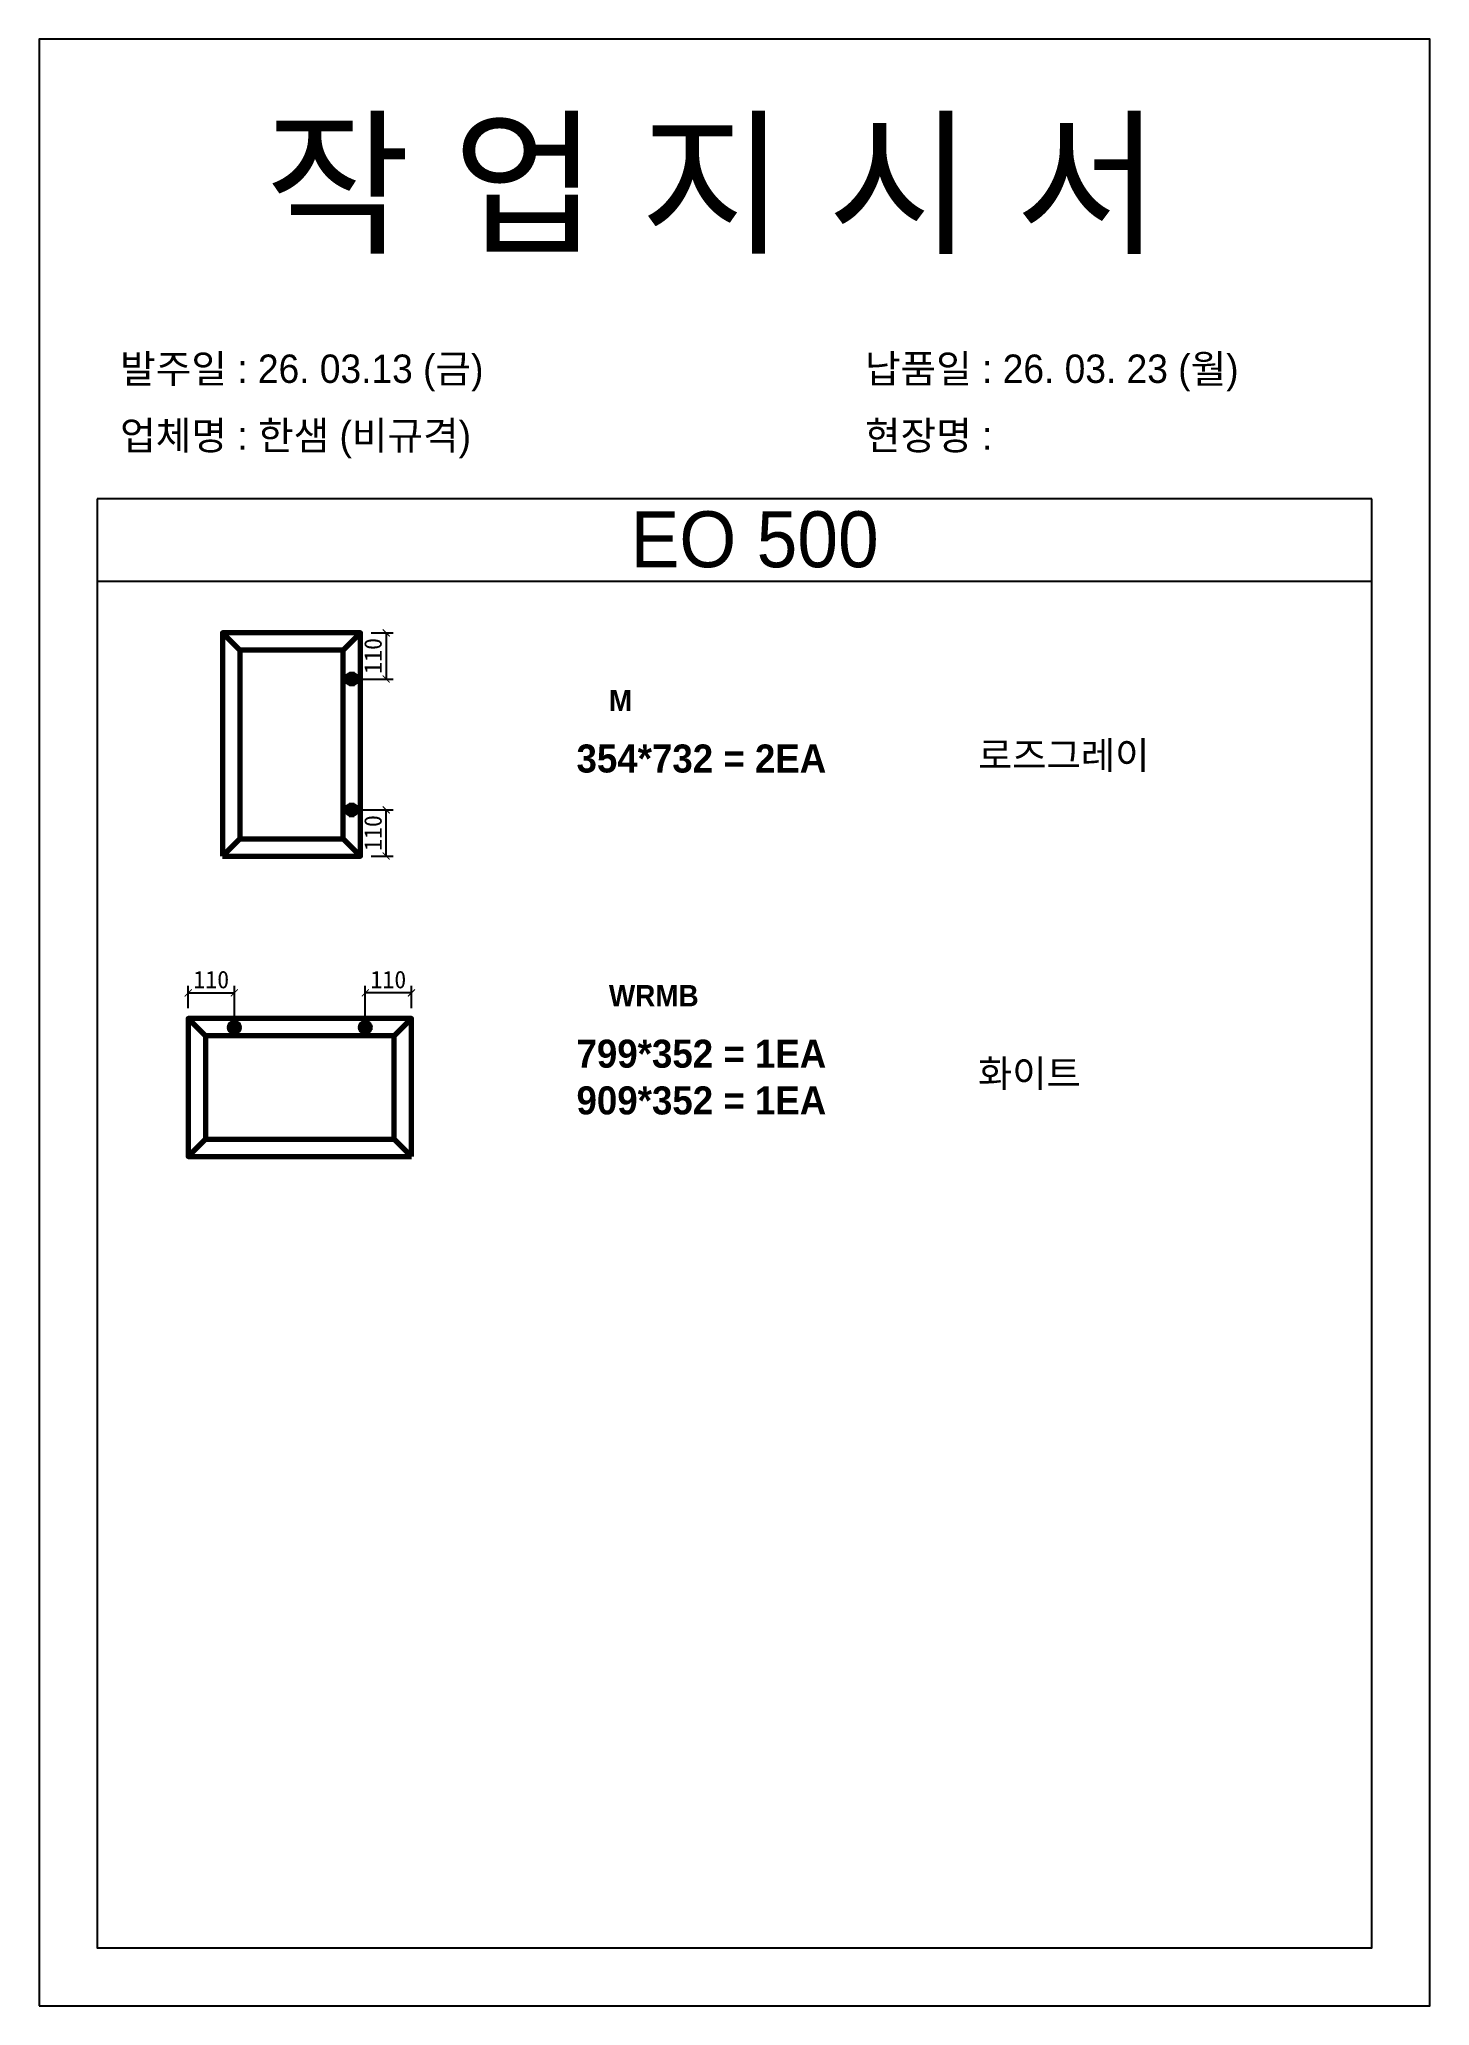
# Model space of a CAD drawing. Header units: millimetres. Extents: x -44117 to 256353, y -2095463 to 65325.
# Drawn here: x 113505 to 115486, y -784928 to -782127 of the extents above; entities that cross this region are included whole.
import ezdxf

# ---------------------------------------------------------------- set-up
doc = ezdxf.new("R2010")
doc.units = ezdxf.units.MM
doc.header["$LTSCALE"] = 10
doc.layers.add('Layer1', color=7, linetype='Continuous', lineweight=70)
doc.styles.add('MtX_Gulim', font='')
doc.styles.get('MtX_Gulim').set_extended_font_data('Gulim', bold=True)
doc.dimstyles.new('ISO-25', dxfattribs={"dimtxt": 2.5, "dimasz": 2.5, "dimexe": 1, "dimexo": 1, "dimtad": 1, "dimtxsty": 'Standard', "dimblk": 'ARCHTICK', "dimcen": 2.5, "dimadec": 0, "dimazin": 0, "dimtfac": 1, "dimtmove": 0, "dimatfit": 3, "dimfxl": 0, "dimarcsym": 0})

msp = doc.modelspace()

# ---------------------------------------------------------------- texts
at = {"linetype": 'Continuous', "style": 'MtX_Gulim'}
for s, height, p in [('M', 30.31593, (114316.51333, -783083.68391)), ('WRMB', 30.315933, (114316.51333, -783504.17667))]:
    msp.add_text(s, height=height, dxfattribs=at).set_placement(p)
at = {"attachment_point": 1}
for s, width, gutter_width, heights, insert, char_height in [('{\\fGulim|b0|i0|c129|p50;작 업 지 시 서}', 3898.9872873, 14.7362, [-183.72574], (113826.71063, -782249.47377), 165.0454901), ('\\pt11;{\\fGulim|b0|i0|c129|p50;발주일 : 26. 03.13 (금)}', 3898.9872873, 14.7362, [40.67678], (113620.15696, -782575.69847), 40.4361451), ('{\\fGulim|b0|i0|c129|p50;납품일 : 26. 03. 23 (월)}', 3898.9872873, 14.7362, [41.36774], (114681.13773, -782575.69847), 40.4361451), ('{\\fGulim|b0|i0|c129|p50;업체명 : 한샘 (비규격)}', 3898.9872873, 14.7362, [42.57324], (113620.15696, -782670.78374), 40.4361451), ('{\\fGulim|b0|i0|c129|p50;현장명 :  }', 3898.9872873, 14.7362, [45.12049], (114681.13773, -782670.78374), 40.4361451), ('{\\fGulim|b0|i0|c129|p50;EO 500}', 1882.7812357, 7.11596, [-81.71513], (114347.25337, -782799.01203), 79.6987856), ('{\\f굴림|b1|i0|c129|p50;354*732 = 2EA}', 12072.7918459, 155.2668, [-41.14042], (114270.31611, -783131.16451), 39.9257485), ('{\\f굴림|b1|i0|c129|p50;로즈그레이}', 11769.5052121, 151.36626, [-43.29899], (114842.19591, -783127.0782), 38.9227538), ('{\\f굴림|b1|i0|c129|p50;799*352 = 1EA\\P909*352 = 1EA}', 12072.7918459, 155.2668, [-107.78896], (114270.31611, -783551.65727), 39.9257485), ('{\\f굴림|b1|i0|c129|p50;화이트}', 11769.5052121, 151.36626, [-43.2475], (114842.19591, -783580.3899), 38.9227538)]:
    msp.add_mtext_dynamic_manual_height_columns(s, width=width, gutter_width=gutter_width, heights=heights, dxfattribs=dict(at, insert=insert, char_height=char_height))

# ---------------------------------------------------------------- blocks, each defined once
blk = doc.blocks.new('_ArchTick')
at = {"color": 0, "linetype": 'ByBlock', "const_width": 0.15}
blk.add_lwpolyline([(-0.5, -0.5), (0.5, 0.5)], dxfattribs=at)
blk = doc.blocks.new('*D5115')
at = {"color": 0, "lineweight": -2}
for p, q in [((113977.6, -782972.2), (114009.2, -782972.2)), ((113999.2, -782972.2), (113999.2, -783037.9)), ((113965, -783037.9), (114009.2, -783037.9))]:
    blk.add_line(p, q, dxfattribs=at)
at = {"layer": 'Defpoints', "color": 0}
for p in [(113962.6, -782972.2), (113950, -783037.9), (113999.2, -783037.9)]:
    blk.add_point(p, dxfattribs=at)
at = {"color": 0, "lineweight": -2, "xscale": 10, "yscale": 10, "zscale": 10}
for p, rotation in [((113999.2, -782972.2), 90), ((113999.2, -783037.9), 270)]:
    blk.add_blockref('_ArchTick', p, dxfattribs=dict(at, rotation=rotation))
at = {"color": 0, "insert": (113980.5, -783005), "char_height": 25, "attachment_point": 5, "rotation": 90}
blk.add_mtext('110', dxfattribs=at)
blk = doc.blocks.new('*D5116')
at = {"color": 0, "lineweight": -2}
for p, q in [((113965, -783224.4), (114009.2, -783224.4)), ((113999.2, -783290.1), (113999.2, -783224.4)), ((113977.6, -783290.1), (114009.2, -783290.1))]:
    blk.add_line(p, q, dxfattribs=at)
at = {"layer": 'Defpoints', "color": 0}
for p in [(113950, -783224.4), (113999.2, -783224.4), (113962.6, -783290.1)]:
    blk.add_point(p, dxfattribs=at)
at = {"color": 0, "lineweight": -2, "xscale": 10, "yscale": 10, "zscale": 10}
for p, rotation in [((113999.2, -783224.4), 90), ((113999.2, -783290.1), 270)]:
    blk.add_blockref('_ArchTick', p, dxfattribs=dict(at, rotation=rotation))
at = {"color": 0, "insert": (113980.5, -783257.3), "char_height": 25, "attachment_point": 5, "rotation": 90}
blk.add_mtext('110', dxfattribs=at)
blk = doc.blocks.new('*D5119')
at = {"color": 0, "lineweight": -2}
for p, q in [((113717.2, -783506.6), (113717.2, -783475)), ((113782.9, -783519.1), (113782.9, -783475)), ((113717.2, -783485), (113782.9, -783485))]:
    blk.add_line(p, q, dxfattribs=at)
at = {"layer": 'Defpoints', "color": 0}
for p in [(113782.9, -783485), (113717.2, -783521.6), (113782.9, -783534.1)]:
    blk.add_point(p, dxfattribs=at)
at = {"color": 0, "lineweight": -2, "xscale": 10, "yscale": 10, "zscale": 10, "rotation": 180}
blk.add_blockref('_ArchTick', (113717.2, -783485), dxfattribs=at)
at = {"color": 0, "lineweight": -2, "xscale": 10, "yscale": 10, "zscale": 10}
blk.add_blockref('_ArchTick', (113782.9, -783485), dxfattribs=at)
at = {"color": 0, "insert": (113750, -783466.2), "char_height": 25, "attachment_point": 5}
blk.add_mtext('110', dxfattribs=at)
blk = doc.blocks.new('*D5120')
at = {"color": 0, "lineweight": -2}
for p, q in [((113969.4, -783519.1), (113969.4, -783475)), ((114035.1, -783506.6), (114035.1, -783475)), ((114035.1, -783485), (113969.4, -783485))]:
    blk.add_line(p, q, dxfattribs=at)
at = {"layer": 'Defpoints', "color": 0}
for p in [(113969.4, -783485), (113969.4, -783534.1), (114035.1, -783521.6)]:
    blk.add_point(p, dxfattribs=at)
at = {"color": 0, "lineweight": -2, "xscale": 10, "yscale": 10, "zscale": 10, "rotation": 180}
blk.add_blockref('_ArchTick', (113969.4, -783485), dxfattribs=at)
at = {"color": 0, "lineweight": -2, "xscale": 10, "yscale": 10, "zscale": 10}
blk.add_blockref('_ArchTick', (114035.1, -783485), dxfattribs=at)
at = {"color": 0, "insert": (114002.3, -783466.2), "char_height": 25, "attachment_point": 5}
blk.add_mtext('110', dxfattribs=at)

# ---------------------------------------------------------------- dimensions: what is measured, and where the dimension line sits
for base, p1, p2, angle, picture, middle in [((113999.22117, -783037.92235), (113962.57886, -782972.17375), (113950.04092, -783037.92235), 90, '*D5115', (113980.47117, -783005.04805)), ((113999.22117, -783224.39665), (113962.57886, -783290.14525), (113950.04092, -783224.39665), 270, '*D5116', (113980.47117, -783257.27095)), ((113782.90579, -783484.95955), (113717.15719, -783521.60186), (113782.90579, -783534.1398), 180, '*D5119', (113750.03149, -783466.20955))]:
    dim = msp.add_linear_dim(base=base, p1=p1, p2=p2, angle=angle, text='110', dimstyle='ISO-25', override={"dimscale": 10, "dimasz": 1, "dimexo": 1.5, "dimtxsty": 'Standard'})
    dim.commit()
    dim.dimension.update_dxf_attribs({"geometry": picture, "text_midpoint": middle})
dim = msp.add_linear_dim(base=(113969.38009, -783484.95955), p1=(114035.12869, -783521.60186), p2=(113969.38009, -783534.1398), text='110', dimstyle='ISO-25', override={"dimscale": 10, "dimasz": 1, "dimexo": 1.5, "dimtxsty": 'Standard'})
dim.commit()
dim.dimension.update_dxf_attribs({"geometry": '*D5120', "text_midpoint": (114002.25439, -783466.20955)})

# ---------------------------------------------------------------- linework, layer by layer
for p, q in [((115403.12306, -782781.16453), (113587.62267, -782781.16453)), ((115403.12306, -782899.05417), (113587.62267, -782899.05417))]:
    msp.add_line(p, q)
msp.add_lwpolyline([(113505.09992, -784927.73471), (115485.6458, -784927.73471), (115485.6458, -782126.67697), (113505.09992, -782126.67697)], close=True)
msp.add_lwpolyline([(113587.62267, -782781.16453), (113587.62267, -784845.21197), (115403.12306, -784845.21197), (115403.12306, -782781.16453)])
at = {"layer": 'Layer1'}
for p, q in [((113790.72852, -782996.7238), (113766.17848, -782972.17375)), ((113938.02882, -782996.7238), (113962.57886, -782972.17375)), ((113950.04092, -783027.71784), (113950.04092, -783048.12685)), ((113950.04092, -783234.60116), (113950.04092, -783214.19215)), ((113766.17848, -783290.14525), (113790.72852, -783265.5952)), ((113962.57886, -783290.14525), (113938.02882, -783265.5952)), ((113938.02882, -783265.5952), (113962.57886, -783290.14525)), ((113741.70724, -783546.15191), (113717.15719, -783521.60186)), ((113772.70128, -783534.1398), (113793.11029, -783534.1398)), ((113979.5846, -783534.1398), (113959.17559, -783534.1398)), ((114035.12869, -783521.60186), (114010.57864, -783546.15191)), ((114010.57864, -783546.15191), (114035.12869, -783521.60186)), ((113741.70724, -783693.4522), (113717.15719, -783718.00225)), ((114035.12869, -783718.00225), (114010.57864, -783693.4522))]:
    msp.add_line(p, q, dxfattribs=at)
for points in [[(113766.17848, -783290.14525), (113962.57886, -783290.14525), (113962.57886, -782972.17375), (113766.17848, -782972.17375)], [(113790.72852, -783265.5952), (113938.02882, -783265.5952), (113938.02882, -782996.7238), (113790.72852, -782996.7238)], [(113960.24543, -783037.92235), (113939.83642, -783037.92235)], [(113960.24543, -783224.39665), (113939.83642, -783224.39665)], [(114035.12869, -783718.00225), (114035.12869, -783521.60186), (113717.15719, -783521.60186), (113717.15719, -783718.00225)], [(113782.90579, -783523.9353), (113782.90579, -783544.34431)], [(113969.38009, -783523.9353), (113969.38009, -783544.34431)], [(114010.57864, -783693.4522), (114010.57864, -783546.15191), (113741.70724, -783546.15191), (113741.70724, -783693.4522)]]:
    msp.add_lwpolyline(points, close=True, dxfattribs=at)
for centre in [(113950.04092, -783037.92235), (113950.04092, -783224.39665), (113782.90579, -783534.1398), (113969.38009, -783534.1398)]:
    msp.add_circle(centre, 6.803, dxfattribs=at)

msp.set_redraw_order([(e.dxf.handle, doc.entitydb.next_handle()) for e in msp.query("TEXT MTEXT ATTDEF DIMENSION ARC_DIMENSION")])  # texts and dimensions are drawn at this point

doc.saveas('drawing.dxf')
